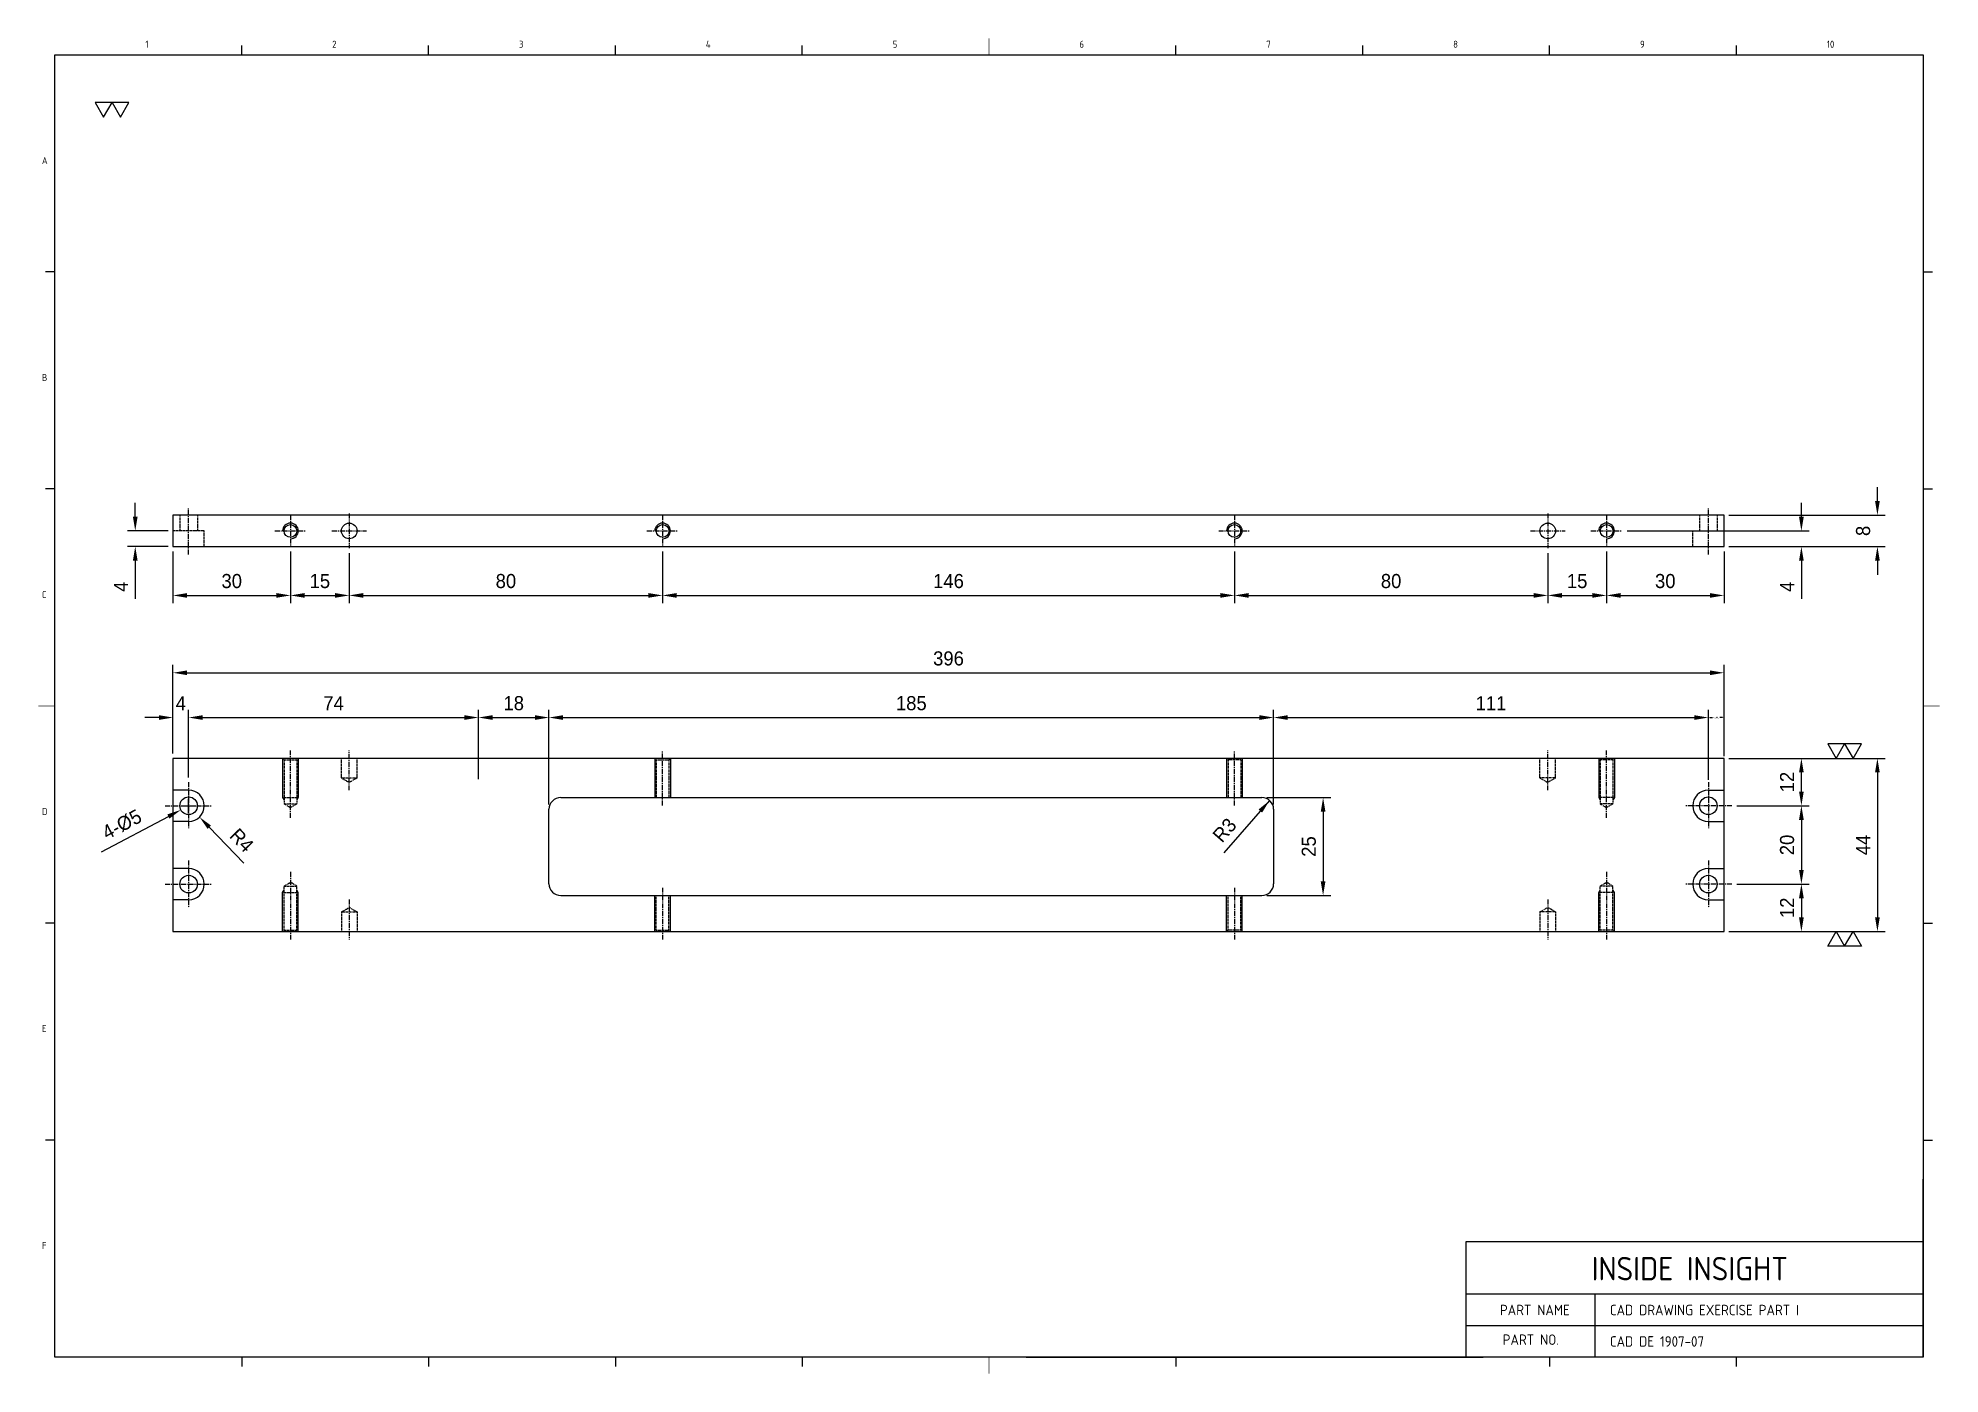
# Model space of a CAD drawing. Header units: inches. Extents: x 328 to 12229, y 132 to 477.
# Drawn here: x 2654.2 to 3139.7, y 136.1 to 477.1 of the extents above; entities that cross this region are included whole.
import ezdxf

# ---------------------------------------------------------------- set-up
doc = ezdxf.new("R2010")
doc.units = ezdxf.units.IN
doc.header["$MEASUREMENT"] = 0
for name, pattern in [('CENTER', [2, 1.25, -0.25, 0.25, -0.25]), ('D2', [11.2, 8, -0.8, 0.4, -0.8, 0.4, -0.8]), ('HIDDEN', [0.375, 0.25, -0.125])]:
    doc.linetypes.add(name, pattern=pattern)
for name, color, linetype in [('3', 3, 'D2'), ('CL', 1, 'CENTER'), ('HL', 2, 'HIDDEN'), ('RD', 1, 'Continuous')]:
    doc.layers.add(name, color=color, linetype=linetype)
doc.styles.add('A', font='GENISO', dxfattribs={"bigfont": 'WHGTXT'})
doc.styles.get("Standard").update_dxf_attribs({"font": 'gulim.ttc'})
doc.dimstyles.new('inside insight', dxfattribs={"dimscale": 20, "dimtxt": 0.18, "dimasz": 0.18, "dimexe": 0.1, "dimexo": 0.0625, "dimgap": 0.09, "dimtad": 1, "dimdec": 0, "dimzin": 0, "dimdsep": 46, "dimtxsty": 'Standard', "dimcen": 0.09, "dimclrd": 3, "dimclre": 3, "dimclrt": 2, "dimadec": 0, "dimazin": 0, "dimtfac": 1, "dimtdec": 0, "dimtofl": 0, "dimtmove": 0, "dimatfit": 3, "dimfxl": 0, "dimtolj": 1, "dimtzin": 0, "dimarcsym": 0})
doc.dimstyles.get("Standard").update_dxf_attribs({"dimtxt": 0.18, "dimasz": 0.18, "dimexe": 0.18, "dimexo": 0.0625, "dimgap": 0.09, "dimtad": 0, "dimtih": 1, "dimtoh": 1, "dimdec": 4, "dimzin": 0, "dimdsep": 46, "dimtxsty": 'Standard', "dimcen": 0.09, "dimadec": 0, "dimazin": 0, "dimtfac": 1, "dimtdec": 4, "dimtofl": 0, "dimtmove": 0, "dimatfit": 3, "dimfxl": 0, "dimtolj": 1, "dimtzin": 0, "dimarcsym": 0})

msp = doc.modelspace()

# ---------------------------------------------------------------- texts
at = {"linetype": 'Continuous', "style": 'A'}
for s, p in [('CAD DRAWING EXERCISE PART I', (3055.459057, 151.119268)), ('CAD DE 1907-07', (3055.459057, 143.100268))]:
    msp.add_text(s, height=2.673, dxfattribs=at).set_placement(p)

# ---------------------------------------------------------------- blocks, each defined once
blk = doc.blocks.new('A$C07D1032B')
for p, q in [((56, 38.1), (52, 38.1)), ((151, 36.2), (330, 36.2)), ((444, 38.1), (448, 38.1)), ((56, 30.1), (52, 30.1)), ((148, 14.2), (148, 33.2)), ((333, 33.2), (333, 14.2)), ((444, 30.1), (448, 30.1)), ((56, 18.1), (52, 18.1)), ((444, 18.1), (448, 18.1)), ((56, 10.1), (52, 10.1)), ((151, 11.2), (330, 11.2)), ((444, 10.1), (448, 10.1))]:
    blk.add_line(p, q)
blk.add_lwpolyline([(52, 2), (448, 2), (448, 46.2), (52, 46.2)], close=True)
for centre in [(56, 34.1), (444, 34.1), (56, 14.1), (444, 14.1)]:
    blk.add_circle(centre, 2.25)
for centre, radius, start, end in [((56, 34.1), 4, 270, 90), ((151, 33.2), 3, 90, 180), ((330, 33.2), 3, 0, 90), ((444, 34.1), 4, 90, 270), ((56, 14.1), 4, 270, 90), ((444, 14.1), 4, 90, 270), ((151, 14.2), 3, 180, 270), ((330, 14.2), 3, 270, 0)]:
    blk.add_arc(centre, radius, start, end)
at = {"layer": 'CL'}
for p, q in [((82, 31), (82, 48.2)), ((97, 38.05), (97, 48.2)), ((177, 34.2), (177, 48.2)), ((323, 34.2), (323, 48.2)), ((403, 38.05), (403, 48.2)), ((418, 31), (418, 48.2)), ((56, 40.1), (56, 28.1)), ((444, 40.1), (444, 28.1)), ((50, 34.1), (62, 34.1)), ((450, 34.1), (438, 34.1)), ((56, 20.1), (56, 8.1)), ((444, 20.1), (444, 8.1)), ((82, 17.2), (82, 0)), ((418, 17.2), (418, 0)), ((50, 14.1), (62, 14.1)), ((97, 10.15), (97, 0)), ((177, 13.2), (177, 0)), ((323, 13.2), (323, 0)), ((403, 10.15), (403, 0)), ((450, 14.1), (438, 14.1))]:
    blk.add_line(p, q, dxfattribs=at)
at = {"layer": 'HL'}
for p, q in [((80, 46.2), (80.38, 45.82)), ((80.38, 45.82), (83.62, 45.82)), ((80.38, 45.82), (80.38, 34.58)), ((84, 46.2), (83.62, 45.82)), ((83.62, 45.82), (83.62, 34.58)), ((95, 41.2), (95, 46.2)), ((99, 41.2), (99, 46.2)), ((175, 46.2), (175.38, 45.82)), ((175.38, 45.82), (178.62, 45.82)), ((175.38, 45.82), (175.38, 36.2)), ((179, 46.2), (178.62, 45.82)), ((178.62, 45.82), (178.62, 36.2)), ((321, 46.2), (321.38, 45.82)), ((324.62, 45.82), (321.38, 45.82)), ((321.38, 45.82), (321.38, 36.2)), ((325, 46.2), (324.62, 45.82)), ((324.62, 45.82), (324.62, 36.2)), ((401, 41.2), (401, 46.2)), ((405, 41.2), (405, 46.2)), ((416, 46.2), (416.38, 45.82)), ((419.62, 45.82), (416.38, 45.82)), ((416.38, 45.82), (416.38, 34.58)), ((420, 46.2), (419.62, 45.82)), ((419.62, 45.82), (419.62, 34.58)), ((95, 41.2), (99, 41.2)), ((95, 41.2), (97, 40.05)), ((99, 41.2), (97, 40.05)), ((405, 41.2), (401, 41.2)), ((401, 41.2), (403, 40.05)), ((405, 41.2), (403, 40.05)), ((80, 36.2), (84, 36.2)), ((80.38, 34.58), (83.62, 34.58)), ((80.38, 34.58), (82, 33.64)), ((83.62, 34.58), (82, 33.64)), ((420, 36.2), (416, 36.2)), ((419.62, 34.58), (416.38, 34.58)), ((416.38, 34.58), (418, 33.64)), ((419.62, 34.58), (418, 33.64)), ((80, 12), (84, 12)), ((80.38, 13.62), (82, 14.56)), ((80.38, 13.62), (83.62, 13.62)), ((80.38, 2.38), (80.38, 13.62)), ((83.62, 13.62), (82, 14.56)), ((83.62, 2.38), (83.62, 13.62)), ((175.38, 2.38), (175.38, 11.2)), ((178.62, 2.38), (178.62, 11.2)), ((321.38, 2.38), (321.38, 11.2)), ((324.62, 2.38), (324.62, 11.2)), ((420, 12), (416, 12)), ((416.38, 13.62), (418, 14.56)), ((419.62, 13.62), (416.38, 13.62)), ((416.38, 2.38), (416.38, 13.62)), ((419.62, 13.62), (418, 14.56)), ((419.62, 2.38), (419.62, 13.62)), ((95, 7), (97, 8.15)), ((95, 7), (99, 7)), ((95, 7), (95, 2)), ((99, 7), (97, 8.15)), ((99, 7), (99, 2)), ((401, 7), (403, 8.15)), ((405, 7), (401, 7)), ((401, 7), (401, 2)), ((405, 7), (403, 8.15)), ((405, 7), (405, 2)), ((80, 2), (80.38, 2.38)), ((80.38, 2.38), (83.62, 2.38)), ((84, 2), (83.62, 2.38)), ((175, 2), (175.38, 2.38)), ((175.38, 2.38), (178.62, 2.38)), ((179, 2), (178.62, 2.38)), ((321, 2), (321.38, 2.38)), ((324.62, 2.38), (321.38, 2.38)), ((325, 2), (324.62, 2.38)), ((416, 2), (416.38, 2.38)), ((419.62, 2.38), (416.38, 2.38)), ((420, 2), (419.62, 2.38))]:
    blk.add_line(p, q, dxfattribs=at)
at = {"layer": 'RD'}
for p, q in [((80, 46.2), (80, 36.2)), ((84, 46.2), (84, 36.2)), ((175, 46.2), (175, 36.2)), ((179, 46.2), (179, 36.2)), ((321, 46.2), (321, 36.2)), ((325, 46.2), (325, 36.2)), ((416, 46.2), (416, 36.2)), ((420, 46.2), (420, 36.2)), ((80, 36.2), (80.38, 35.54)), ((84, 36.2), (83.62, 35.54)), ((416, 36.2), (416.38, 35.54)), ((420, 36.2), (419.62, 35.54)), ((80, 12), (80.38, 12.66)), ((80, 2), (80, 12)), ((84, 12), (83.62, 12.66)), ((84, 2), (84, 12)), ((175, 2), (175, 11.2)), ((179, 2), (179, 11.2)), ((321, 2), (321, 11.2)), ((325, 2), (325, 11.2)), ((416, 12), (416.38, 12.66)), ((416, 2), (416, 12)), ((420, 12), (419.62, 12.66)), ((420, 2), (420, 12))]:
    blk.add_line(p, q, dxfattribs=at)
blk = doc.blocks.new('A$C18A940BB')
blk.add_lwpolyline([(50, 0.4), (446, 0.4), (446, 8.4), (50, 8.4)], close=True)
for centre, radius in [((80, 4.4), 1.62), ((95, 4.4), 2), ((175, 4.4), 1.62), ((321, 4.4), 1.62), ((401, 4.4), 2), ((416, 4.4), 1.62)]:
    blk.add_circle(centre, radius)
at = {"layer": 'CL'}
for p, q in [((54, -1.6), (54, 10.4)), ((442, -1.6), (442, 10.4)), ((80, 8.4), (80, 0.4)), ((95, 8.8), (95, 0)), ((175, 8.4), (175, 0.4)), ((321, 8.4), (321, 0.4)), ((401, 8.8), (401, 0)), ((416, 8.4), (416, 0.4)), ((76, 4.4), (84, 4.4)), ((90.6, 4.4), (99.4, 4.4)), ((171, 4.4), (179, 4.4)), ((317, 4.4), (325, 4.4)), ((396.6, 4.4), (405.4, 4.4)), ((412, 4.4), (420, 4.4))]:
    blk.add_line(p, q, dxfattribs=at)
at = {"layer": 'HL'}
for p, q in [((51.75, 8.4), (51.75, 4.4)), ((56.25, 8.4), (56.25, 4.4)), ((439.75, 8.4), (439.75, 4.4)), ((444.25, 8.4), (444.25, 4.4)), ((58, 4.4), (50, 4.4)), ((58, 0.4), (58, 4.4)), ((438, 0.4), (438, 4.4)), ((438, 4.4), (446, 4.4))]:
    blk.add_line(p, q, dxfattribs=at)
at = {"layer": 'RD'}
for centre in [(80, 4.4), (175, 4.4), (321, 4.4), (416, 4.4)]:
    blk.add_arc(centre, 2, 270, 180, dxfattribs=at)
blk = doc.blocks.new('*D78')
at = {"color": 3, "lineweight": -2}
for p, q in [((2685.01, 303.68), (2681.41, 303.68)), ((2688.61, 294.51), (2688.61, 305.68)), ((2692.61, 288.41), (2692.61, 305.68)), ((2696.21, 303.68), (2699.81, 303.68))]:
    blk.add_line(p, q, dxfattribs=at)
at = {"color": 3}
for points in [[(2685.01, 303.08), (2685.01, 304.28), (2688.61, 303.68)], [(2696.21, 304.28), (2696.21, 303.08), (2692.61, 303.68)]]:
    blk.add_solid(points, dxfattribs=at)
at = {"layer": 'Defpoints', "color": 0}
for p in [(2688.61, 303.68), (2688.61, 293.26), (2692.61, 287.16)]:
    blk.add_point(p, dxfattribs=at)
at = {"color": 2, "insert": (2690.61, 307.32), "char_height": 3.6, "attachment_point": 5}
blk.add_mtext('\\A1;4', dxfattribs=at)
blk = doc.blocks.new('*D79')
at = {"color": 3, "lineweight": -2}
for p, q in [((2692.61, 288.41), (2692.61, 305.68)), ((2696.21, 303.68), (2763.01, 303.68)), ((2766.61, 287.91), (2766.61, 305.68))]:
    blk.add_line(p, q, dxfattribs=at)
at = {"color": 3}
for points in [[(2696.21, 304.28), (2696.21, 303.08), (2692.61, 303.68)], [(2763.01, 303.08), (2763.01, 304.28), (2766.61, 303.68)]]:
    blk.add_solid(points, dxfattribs=at)
at = {"layer": 'Defpoints', "color": 0}
for p in [(2766.61, 303.68), (2692.61, 287.16), (2766.61, 286.66)]:
    blk.add_point(p, dxfattribs=at)
at = {"color": 2, "insert": (2729.61, 307.33), "char_height": 3.6, "attachment_point": 5}
blk.add_mtext('\\A1;74', dxfattribs=at)
blk = doc.blocks.new('*D80')
at = {"color": 3, "lineweight": -2}
for p, q in [((2766.61, 287.91), (2766.61, 305.68)), ((2770.21, 303.68), (2781.01, 303.68)), ((2784.61, 281.51), (2784.61, 305.68))]:
    blk.add_line(p, q, dxfattribs=at)
at = {"color": 3}
for points in [[(2770.21, 304.28), (2770.21, 303.08), (2766.61, 303.68)], [(2781.01, 303.08), (2781.01, 304.28), (2784.61, 303.68)]]:
    blk.add_solid(points, dxfattribs=at)
at = {"layer": 'Defpoints', "color": 0}
for p in [(2784.61, 303.68), (2766.61, 286.66), (2784.61, 280.26)]:
    blk.add_point(p, dxfattribs=at)
at = {"color": 2, "insert": (2775.61, 307.33), "char_height": 3.6, "attachment_point": 5}
blk.add_mtext('\\A1;18', dxfattribs=at)
blk = doc.blocks.new('*D81')
at = {"color": 3, "lineweight": -2}
for p, q in [((2969.61, 281.51), (2969.61, 305.68)), ((2973.21, 303.68), (3077.01, 303.68)), ((3080.61, 288.41), (3080.61, 305.68))]:
    blk.add_line(p, q, dxfattribs=at)
at = {"color": 3}
for points in [[(2973.21, 304.28), (2973.21, 303.08), (2969.61, 303.68)], [(3077.01, 303.08), (3077.01, 304.28), (3080.61, 303.68)]]:
    blk.add_solid(points, dxfattribs=at)
at = {"layer": 'Defpoints', "color": 0}
for p in [(3080.61, 303.68), (3080.61, 287.16), (2969.61, 280.26)]:
    blk.add_point(p, dxfattribs=at)
at = {"color": 2, "insert": (3025.11, 307.33), "char_height": 3.6, "attachment_point": 5}
blk.add_mtext('\\A1;111', dxfattribs=at)
blk = doc.blocks.new('*D82')
at = {"color": 0, "lineweight": -2}
for p, q in [((3080.61, 287.76), (3080.61, 304.04)), ((3080.97, 303.68), (3081.67, 303.68)), ((3084.25, 303.68), (3083.55, 303.68)), ((3084.61, 293.86), (3084.61, 304.04))]:
    blk.add_line(p, q, dxfattribs=at)
at = {"color": 0}
for points in [[(3080.97, 303.74), (3080.97, 303.62), (3080.61, 303.68)], [(3084.25, 303.74), (3084.25, 303.62), (3084.61, 303.68)]]:
    blk.add_solid(points, dxfattribs=at)
at = {"layer": 'Defpoints', "color": 0}
for p in [(3084.61, 303.68), (3084.61, 293.26), (3080.61, 287.16)]:
    blk.add_point(p, dxfattribs=at)
at = {"color": 0, "insert": (3082.61, 303.68), "char_height": 0.36, "attachment_point": 5}
blk.add_mtext('\\A1;4.0000', dxfattribs=at)
blk = doc.blocks.new('*D83')
at = {"color": 3, "lineweight": -2}
for p, q in [((2688.61, 294.51), (2688.61, 317.11)), ((3084.61, 294.51), (3084.61, 317.11)), ((2692.21, 315.11), (3081.01, 315.11))]:
    blk.add_line(p, q, dxfattribs=at)
at = {"color": 3}
for points in [[(2692.21, 315.71), (2692.21, 314.51), (2688.61, 315.11)], [(3081.01, 314.51), (3081.01, 315.71), (3084.61, 315.11)]]:
    blk.add_solid(points, dxfattribs=at)
at = {"layer": 'Defpoints', "color": 0}
for p in [(3084.61, 315.11), (2688.61, 293.26), (3084.61, 293.26)]:
    blk.add_point(p, dxfattribs=at)
at = {"color": 2, "insert": (2886.61, 318.75), "char_height": 3.6, "attachment_point": 5}
blk.add_mtext('\\A1;396', dxfattribs=at)
blk = doc.blocks.new('*D84')
at = {"color": 3, "lineweight": -2}
for p, q in [((3085.86, 293.26), (3106.36, 293.26)), ((3104.36, 284.76), (3104.36, 289.66)), ((3087.86, 281.16), (3106.36, 281.16))]:
    blk.add_line(p, q, dxfattribs=at)
at = {"color": 3}
for points in [[(3104.96, 289.66), (3103.76, 289.66), (3104.36, 293.26)], [(3103.76, 284.76), (3104.96, 284.76), (3104.36, 281.16)]]:
    blk.add_solid(points, dxfattribs=at)
at = {"layer": 'Defpoints', "color": 0}
for p in [(3084.61, 293.26), (3104.36, 293.26), (3086.61, 281.16)]:
    blk.add_point(p, dxfattribs=at)
at = {"color": 2, "insert": (3100.71, 287.21), "char_height": 3.6, "attachment_point": 5, "rotation": 90}
blk.add_mtext('\\A1;12', dxfattribs=at)
blk = doc.blocks.new('*D85')
at = {"color": 3, "lineweight": -2}
for p, q in [((3087.86, 281.16), (3106.36, 281.16)), ((3104.36, 277.56), (3104.36, 264.76)), ((3087.86, 261.16), (3106.36, 261.16))]:
    blk.add_line(p, q, dxfattribs=at)
at = {"color": 3}
for points in [[(3104.96, 277.56), (3103.76, 277.56), (3104.36, 281.16)], [(3103.76, 264.76), (3104.96, 264.76), (3104.36, 261.16)]]:
    blk.add_solid(points, dxfattribs=at)
at = {"layer": 'Defpoints', "color": 0}
for p in [(3086.61, 281.16), (3086.61, 261.16), (3104.36, 261.16)]:
    blk.add_point(p, dxfattribs=at)
at = {"color": 2, "insert": (3100.72, 271.16), "char_height": 3.6, "attachment_point": 5, "rotation": 90}
blk.add_mtext('\\A1;20', dxfattribs=at)
blk = doc.blocks.new('*D86')
at = {"color": 3, "lineweight": -2}
for p, q in [((3087.86, 261.16), (3106.36, 261.16)), ((3104.36, 257.56), (3104.36, 252.66)), ((3085.86, 249.06), (3106.36, 249.06))]:
    blk.add_line(p, q, dxfattribs=at)
at = {"color": 3}
for points in [[(3104.96, 257.56), (3103.76, 257.56), (3104.36, 261.16)], [(3103.76, 252.66), (3104.96, 252.66), (3104.36, 249.06)]]:
    blk.add_solid(points, dxfattribs=at)
at = {"layer": 'Defpoints', "color": 0}
for p in [(3086.61, 261.16), (3084.61, 249.06), (3104.36, 249.06)]:
    blk.add_point(p, dxfattribs=at)
at = {"color": 2, "insert": (3100.71, 255.11), "char_height": 3.6, "attachment_point": 5, "rotation": 90}
blk.add_mtext('\\A1;12', dxfattribs=at)
blk = doc.blocks.new('*D87')
at = {"color": 3, "lineweight": -2}
for p, q in [((3104.36, 354.92), (3104.36, 358.52)), ((3059.86, 351.32), (3106.36, 351.32)), ((3085.86, 347.32), (3106.36, 347.32)), ((3104.36, 343.72), (3104.36, 334))]:
    blk.add_line(p, q, dxfattribs=at)
at = {"color": 3}
for points in [[(3103.76, 354.92), (3104.96, 354.92), (3104.36, 351.32)], [(3104.96, 343.72), (3103.76, 343.72), (3104.36, 347.32)]]:
    blk.add_solid(points, dxfattribs=at)
at = {"layer": 'Defpoints', "color": 0}
for p in [(3058.61, 351.32), (3084.61, 347.32), (3104.36, 347.32)]:
    blk.add_point(p, dxfattribs=at)
at = {"color": 2, "insert": (3100.72, 337.06), "char_height": 3.6, "attachment_point": 5, "rotation": 90}
blk.add_mtext('\\A1;4', dxfattribs=at)
blk = doc.blocks.new('*D88')
at = {"color": 3, "lineweight": -2}
for p, q in [((2688.61, 346.07), (2688.61, 332.85)), ((2718.61, 346.07), (2718.61, 332.85)), ((2692.21, 334.85), (2715.01, 334.85))]:
    blk.add_line(p, q, dxfattribs=at)
at = {"color": 3}
for points in [[(2692.21, 335.45), (2692.21, 334.25), (2688.61, 334.85)], [(2715.01, 334.25), (2715.01, 335.45), (2718.61, 334.85)]]:
    blk.add_solid(points, dxfattribs=at)
at = {"layer": 'Defpoints', "color": 0}
for p in [(2688.61, 347.32), (2718.61, 347.32), (2718.61, 334.85)]:
    blk.add_point(p, dxfattribs=at)
at = {"color": 2, "insert": (2703.61, 338.5), "char_height": 3.6, "attachment_point": 5}
blk.add_mtext('\\A1;30', dxfattribs=at)
blk = doc.blocks.new('*D89')
at = {"color": 3, "lineweight": -2}
for p, q in [((2718.61, 346.07), (2718.61, 332.85)), ((2733.61, 345.67), (2733.61, 332.85)), ((2722.21, 334.85), (2730.01, 334.85))]:
    blk.add_line(p, q, dxfattribs=at)
at = {"color": 3}
for points in [[(2722.21, 335.45), (2722.21, 334.25), (2718.61, 334.85)], [(2730.01, 334.25), (2730.01, 335.45), (2733.61, 334.85)]]:
    blk.add_solid(points, dxfattribs=at)
at = {"layer": 'Defpoints', "color": 0}
for p in [(2718.61, 347.32), (2733.61, 346.92), (2733.61, 334.85)]:
    blk.add_point(p, dxfattribs=at)
at = {"color": 2, "insert": (2726.11, 338.5), "char_height": 3.6, "attachment_point": 5}
blk.add_mtext('\\A1;15', dxfattribs=at)
blk = doc.blocks.new('*D90')
at = {"color": 3, "lineweight": -2}
for p, q in [((2733.61, 345.67), (2733.61, 332.85)), ((2813.61, 346.07), (2813.61, 332.85)), ((2737.21, 334.85), (2810.01, 334.85))]:
    blk.add_line(p, q, dxfattribs=at)
at = {"color": 3}
for points in [[(2737.21, 335.45), (2737.21, 334.25), (2733.61, 334.85)], [(2810.01, 334.25), (2810.01, 335.45), (2813.61, 334.85)]]:
    blk.add_solid(points, dxfattribs=at)
at = {"layer": 'Defpoints', "color": 0}
for p in [(2733.61, 346.92), (2813.61, 347.32), (2813.61, 334.85)]:
    blk.add_point(p, dxfattribs=at)
at = {"color": 2, "insert": (2773.61, 338.5), "char_height": 3.6, "attachment_point": 5}
blk.add_mtext('\\A1;80', dxfattribs=at)
blk = doc.blocks.new('*D91')
at = {"color": 3, "lineweight": -2}
for p, q in [((2813.61, 346.07), (2813.61, 332.85)), ((2959.61, 346.07), (2959.61, 332.85)), ((2817.21, 334.85), (2956.01, 334.85))]:
    blk.add_line(p, q, dxfattribs=at)
at = {"color": 3}
for points in [[(2817.21, 335.45), (2817.21, 334.25), (2813.61, 334.85)], [(2956.01, 334.25), (2956.01, 335.45), (2959.61, 334.85)]]:
    blk.add_solid(points, dxfattribs=at)
at = {"layer": 'Defpoints', "color": 0}
for p in [(2813.61, 347.32), (2959.61, 347.32), (2959.61, 334.85)]:
    blk.add_point(p, dxfattribs=at)
at = {"color": 2, "insert": (2886.61, 338.5), "char_height": 3.6, "attachment_point": 5}
blk.add_mtext('\\A1;146', dxfattribs=at)
blk = doc.blocks.new('*D92')
at = {"color": 3, "lineweight": -2}
for p, q in [((2959.61, 346.07), (2959.61, 332.85)), ((3039.61, 345.67), (3039.61, 332.85)), ((2963.21, 334.85), (3036.01, 334.85))]:
    blk.add_line(p, q, dxfattribs=at)
at = {"color": 3}
for points in [[(2963.21, 335.45), (2963.21, 334.25), (2959.61, 334.85)], [(3036.01, 334.25), (3036.01, 335.45), (3039.61, 334.85)]]:
    blk.add_solid(points, dxfattribs=at)
at = {"layer": 'Defpoints', "color": 0}
for p in [(2959.61, 347.32), (3039.61, 346.92), (3039.61, 334.85)]:
    blk.add_point(p, dxfattribs=at)
at = {"color": 2, "insert": (2999.61, 338.5), "char_height": 3.6, "attachment_point": 5}
blk.add_mtext('\\A1;80', dxfattribs=at)
blk = doc.blocks.new('*D93')
at = {"color": 3, "lineweight": -2}
for p, q in [((3039.61, 345.67), (3039.61, 332.85)), ((3054.61, 346.07), (3054.61, 332.85)), ((3043.21, 334.85), (3051.01, 334.85))]:
    blk.add_line(p, q, dxfattribs=at)
at = {"color": 3}
for points in [[(3043.21, 335.45), (3043.21, 334.25), (3039.61, 334.85)], [(3051.01, 334.25), (3051.01, 335.45), (3054.61, 334.85)]]:
    blk.add_solid(points, dxfattribs=at)
at = {"layer": 'Defpoints', "color": 0}
for p in [(3039.61, 346.92), (3054.61, 347.32), (3054.61, 334.85)]:
    blk.add_point(p, dxfattribs=at)
at = {"color": 2, "insert": (3047.11, 338.5), "char_height": 3.6, "attachment_point": 5}
blk.add_mtext('\\A1;15', dxfattribs=at)
blk = doc.blocks.new('*D94')
at = {"color": 3, "lineweight": -2}
for p, q in [((3054.61, 346.07), (3054.61, 332.85)), ((3084.61, 346.07), (3084.61, 332.85)), ((3058.21, 334.85), (3081.01, 334.85))]:
    blk.add_line(p, q, dxfattribs=at)
at = {"color": 3}
for points in [[(3058.21, 335.45), (3058.21, 334.25), (3054.61, 334.85)], [(3081.01, 334.25), (3081.01, 335.45), (3084.61, 334.85)]]:
    blk.add_solid(points, dxfattribs=at)
at = {"layer": 'Defpoints', "color": 0}
for p in [(3054.61, 347.32), (3084.61, 347.32), (3084.61, 334.85)]:
    blk.add_point(p, dxfattribs=at)
at = {"color": 2, "insert": (3069.61, 338.5), "char_height": 3.6, "attachment_point": 5}
blk.add_mtext('\\A1;30', dxfattribs=at)
blk = doc.blocks.new('*D95')
at = {"color": 3, "lineweight": -2}
for p, q in [((3123.77, 358.92), (3123.77, 362.52)), ((3085.86, 355.32), (3125.77, 355.32)), ((3085.86, 347.32), (3125.77, 347.32)), ((3123.77, 343.72), (3123.77, 340.12))]:
    blk.add_line(p, q, dxfattribs=at)
at = {"color": 3}
for points in [[(3123.17, 358.92), (3124.37, 358.92), (3123.77, 355.32)], [(3124.37, 343.72), (3123.17, 343.72), (3123.77, 347.32)]]:
    blk.add_solid(points, dxfattribs=at)
at = {"layer": 'Defpoints', "color": 0}
for p in [(3084.61, 355.32), (3084.61, 347.32), (3123.77, 347.32)]:
    blk.add_point(p, dxfattribs=at)
at = {"color": 2, "insert": (3120.13, 351.32), "char_height": 3.6, "attachment_point": 5, "rotation": 90}
blk.add_mtext('\\A1;8', dxfattribs=at)
blk = doc.blocks.new('*D96')
at = {"color": 3, "lineweight": -2}
for p, q in [((3085.86, 293.26), (3125.77, 293.26)), ((3123.77, 289.66), (3123.77, 252.66)), ((3085.86, 249.06), (3125.77, 249.06))]:
    blk.add_line(p, q, dxfattribs=at)
at = {"color": 3}
for points in [[(3124.37, 289.66), (3123.17, 289.66), (3123.77, 293.26)], [(3123.17, 252.66), (3124.37, 252.66), (3123.77, 249.06)]]:
    blk.add_solid(points, dxfattribs=at)
at = {"layer": 'Defpoints', "color": 0}
for p in [(3084.61, 293.26), (3084.61, 249.06), (3123.77, 249.06)]:
    blk.add_point(p, dxfattribs=at)
at = {"color": 2, "insert": (3120.13, 271.16), "char_height": 3.6, "attachment_point": 5, "rotation": 90}
blk.add_mtext('\\A1;44', dxfattribs=at)
blk = doc.blocks.new('*D97')
at = {"color": 3}
for p, q in [((2692.61, 279.36), (2692.61, 282.96)), ((2690.81, 281.16), (2694.41, 281.16))]:
    blk.add_line(p, q, dxfattribs=at)
at = {"color": 3, "lineweight": -2}
blk.add_line((2670.37, 269.4), (2687.44, 278.42), dxfattribs=at)
at = {"color": 3}
blk.add_solid([(2687.72, 277.89), (2687.16, 278.95), (2690.62, 280.11)], dxfattribs=at)
at = {"layer": 'Defpoints', "color": 0}
for p in [(2694.6, 282.21), (2690.62, 280.11)]:
    blk.add_point(p, dxfattribs=at)
at = {"color": 2, "insert": (2675.57, 276.38), "char_height": 3.6, "attachment_point": 5, "rotation": 27.863}
blk.add_mtext('\\A1;4-%%c5', dxfattribs=at)
blk = doc.blocks.new('*D98')
at = {"color": 3}
for p, q in [((2692.61, 279.36), (2692.61, 282.96)), ((2690.81, 281.16), (2694.41, 281.16))]:
    blk.add_line(p, q, dxfattribs=at)
at = {"color": 3, "lineweight": -2}
blk.add_line((2706.71, 266.53), (2697.89, 275.69), dxfattribs=at)
at = {"color": 3}
blk.add_solid([(2698.32, 276.1), (2697.45, 275.27), (2695.39, 278.28)], dxfattribs=at)
at = {"layer": 'Defpoints', "color": 0}
for p in [(2692.61, 281.16), (2695.39, 278.28)]:
    blk.add_point(p, dxfattribs=at)
at = {"color": 2, "insert": (2706.18, 272.35), "char_height": 3.6, "attachment_point": 5, "rotation": 313.9627}
blk.add_mtext('\\A1;R4', dxfattribs=at)
blk = doc.blocks.new('*D99')
at = {"color": 3, "lineweight": -2}
for p, q in [((2678.98, 354.92), (2678.98, 358.52)), ((2687.36, 351.32), (2676.98, 351.32)), ((2687.36, 347.32), (2676.98, 347.32)), ((2678.98, 343.72), (2678.98, 334))]:
    blk.add_line(p, q, dxfattribs=at)
at = {"color": 3}
for points in [[(2678.38, 354.92), (2679.58, 354.92), (2678.98, 351.32)], [(2679.58, 343.72), (2678.38, 343.72), (2678.98, 347.32)]]:
    blk.add_solid(points, dxfattribs=at)
at = {"layer": 'Defpoints', "color": 0}
for p in [(2688.61, 351.32), (2678.98, 347.32), (2688.61, 347.32)]:
    blk.add_point(p, dxfattribs=at)
at = {"color": 2, "insert": (2675.33, 337.06), "char_height": 3.6, "attachment_point": 5, "rotation": 90}
blk.add_mtext('\\A1;4', dxfattribs=at)
blk = doc.blocks.new('*D100')
at = {"color": 3, "lineweight": -2}
for p, q in [((2784.61, 281.51), (2784.61, 305.68)), ((2788.21, 303.68), (2966.01, 303.68)), ((2969.61, 281.51), (2969.61, 305.68))]:
    blk.add_line(p, q, dxfattribs=at)
at = {"color": 3}
for points in [[(2788.21, 304.28), (2788.21, 303.08), (2784.61, 303.68)], [(2966.01, 303.08), (2966.01, 304.28), (2969.61, 303.68)]]:
    blk.add_solid(points, dxfattribs=at)
at = {"layer": 'Defpoints', "color": 0}
for p in [(2969.61, 303.68), (2784.61, 280.26), (2969.61, 280.26)]:
    blk.add_point(p, dxfattribs=at)
at = {"color": 2, "insert": (2877.11, 307.33), "char_height": 3.6, "attachment_point": 5}
blk.add_mtext('\\A1;185', dxfattribs=at)
blk = doc.blocks.new('*D101')
at = {"color": 3, "lineweight": -2}
for p, q in [((2967.86, 283.26), (2984.25, 283.26)), ((2982.25, 279.66), (2982.25, 261.86)), ((2967.86, 258.26), (2984.25, 258.26))]:
    blk.add_line(p, q, dxfattribs=at)
at = {"color": 3}
for points in [[(2982.85, 279.66), (2981.65, 279.66), (2982.25, 283.26)], [(2981.65, 261.86), (2982.85, 261.86), (2982.25, 258.26)]]:
    blk.add_solid(points, dxfattribs=at)
at = {"layer": 'Defpoints', "color": 0}
for p in [(2966.61, 283.26), (2966.61, 258.26), (2982.25, 258.26)]:
    blk.add_point(p, dxfattribs=at)
at = {"color": 2, "insert": (2978.61, 270.76), "char_height": 3.6, "attachment_point": 5, "rotation": 90}
blk.add_mtext('\\A1;25', dxfattribs=at)
blk = doc.blocks.new('*D102')
at = {"color": 3, "lineweight": -2}
blk.add_line((2968.59, 282.51), (2956.9, 269.17), dxfattribs=at)
at = {"color": 3}
blk.add_solid([(2966.67, 279.41), (2965.76, 280.2), (2968.59, 282.51)], dxfattribs=at)
at = {"layer": 'Defpoints', "color": 0}
for p in [(2968.59, 282.51), (2966.61, 280.26)]:
    blk.add_point(p, dxfattribs=at)
at = {"color": 2, "insert": (2957.1, 274.93), "char_height": 3.6, "attachment_point": 5, "rotation": 48.7932}
blk.add_mtext('\\A1;R3', dxfattribs=at)
blk = doc.blocks.new('INSIDE INSIGHT TITLE BLOCK')
at = {"linetype": 'Continuous'}
for p, q in [((721.37, 362.03), (1039.37, 362.03)), ((721.37, 140.43), (721.37, 362.03)), ((1039.37, 362.03), (1039.37, 140.43)), ((1039.37, 140.43), (721.37, 140.43))]:
    blk.add_line(p, q, dxfattribs=at)
at = {"layer": '3', "color": 3, "linetype": 'Continuous'}
for p, q in [((753.17, 362.03), (753.17, 363.63)), ((784.97, 362.03), (784.97, 363.63)), ((848.57, 362.03), (848.57, 363.63)), ((912.17, 362.03), (912.17, 363.63)), ((943.97, 362.03), (943.97, 363.63)), ((975.77, 362.03), (975.77, 363.63)), ((1007.57, 362.03), (1007.57, 363.63)), ((721.37, 325.11), (719.77, 325.11)), ((1039.37, 325.11), (1040.97, 325.11)), ((721.37, 288.19), (719.77, 288.19)), ((1039.37, 288.19), (1040.97, 288.19)), ((721.37, 214.27), (719.77, 214.27)), ((1039.37, 214.27), (1040.97, 214.27)), ((721.37, 177.35), (719.77, 177.35)), ((1039.37, 177.35), (1040.97, 177.35)), ((1039.37, 140.43), (1039.37, 170.72)), ((1039.37, 160.03), (961.55, 160.03)), ((961.55, 160.03), (961.55, 140.43)), ((1039.37, 151.12), (961.55, 151.12)), ((983.53, 140.43), (983.53, 151.12)), ((1039.37, 145.77), (961.55, 145.77)), ((753.17, 140.43), (753.17, 138.83)), ((784.97, 140.43), (784.97, 138.83)), ((816.77, 140.43), (816.77, 138.83)), ((848.57, 140.43), (848.57, 138.83)), ((886.68, 140.43), (964.49, 140.43)), ((912.17, 140.43), (912.17, 138.83)), ((975.77, 140.43), (975.77, 138.83))]:
    blk.add_line(p, q, dxfattribs=at)
at = {"layer": '3', "linetype": 'Continuous'}
blk.add_line((816.77, 362.03), (816.77, 363.63), dxfattribs=at)
at = {"layer": '3', "color": 3, "linetype": 'Continuous', "const_width": 0.12}
for points in [[(880.37, 362.03), (880.37, 364.83)], [(721.37, 251.23), (718.57, 251.23)], [(1039.37, 251.23), (1042.17, 251.23)], [(880.37, 140.43), (880.37, 137.63)]]:
    blk.add_lwpolyline(points, dxfattribs=at)
at = {"linetype": 'Continuous', "style": 'A'}
for s, height, p in [('1', 1.2, (736.77, 363.23)), ('2', 1.2, (768.57, 363.23)), ('3', 1.2, (800.37, 363.23)), ('4', 1.2, (832.17, 363.23)), ('5', 1.2, (863.97, 363.23)), ('6', 1.2, (895.77, 363.23)), ('7', 1.2, (927.57, 363.23)), ('8', 1.2, (959.37, 363.23)), ('9', 1.2, (991.17, 363.23)), ('10', 1.2, (1022.97, 363.23)), ('A', 1.2, (719.17, 343.43)), ('B', 1.2, (719.17, 306.51)), ('C', 1.2, (719.17, 269.59)), ('D', 1.2, (719.17, 232.67)), ('E', 1.2, (719.17, 195.75)), ('F', 1.2, (719.17, 158.83)), ('PART NAME', 1.782, (967.34, 147.56)), ('PART NO.', 1.782, (967.81, 142.51))]:
    blk.add_text(s, height=height, dxfattribs=at).set_placement(p)
at = {"insert": (982.94, 157.48), "char_height": 3.9942, "width": 47.99, "attachment_point": 1, "style": 'A'}
blk.add_mtext('INSIDE INSIGHT', dxfattribs=at)

# ---------------------------------------------------------------- dimensions: what is measured, and where the dimension line sits
for base, p1, p2, picture, middle in [((3123.772729, 347.323062), (3084.609598, 355.323062), (3084.609598, 347.323062), '*D95', (3120.127729, 351.323062)), ((2678.979486, 347.323062), (2688.609598, 351.323062), (2688.609598, 347.323062), '*D99', (2675.332686, 337.063062)), ((3104.363161, 347.323062), (3058.609598, 351.323062), (3084.609598, 347.323062), '*D87', (3100.71636, 337.063062)), ((3104.363161, 293.257367), (3086.609598, 281.157367), (3084.609598, 293.257367), '*D84', (3100.71456, 287.207367)), ((3123.772729, 249.057367), (3084.609598, 293.257367), (3084.609598, 249.057367), '*D96', (3120.125929, 271.157367)), ((2982.250917, 258.257367), (2966.609598, 283.257367), (2966.609598, 258.257367), '*D101', (2978.605917, 270.757367)), ((3104.363161, 261.157367), (3086.609598, 281.157367), (3086.609598, 261.157367), '*D85', (3100.71816, 271.157367)), ((3104.363161, 249.057367), (3086.609598, 261.157367), (3084.609598, 249.057367), '*D86', (3100.71456, 255.107367))]:
    dim = msp.add_linear_dim(base=base, p1=p1, p2=p2, angle=90, dimstyle='inside insight')
    dim.commit()
    dim.dimension.update_dxf_attribs({"geometry": picture, "text_midpoint": middle})
for base, p1, p2, picture, middle in [((2718.609598, 334.851048), (2688.609598, 347.323062), (2718.609598, 347.323062), '*D88', (2703.609598, 338.496049)), ((2733.609598, 334.851048), (2718.609598, 347.323062), (2733.609598, 346.923062), '*D89', (2726.109598, 338.499649)), ((2813.609598, 334.851048), (2733.609598, 346.923062), (2813.609598, 347.323062), '*D90', (2773.609598, 338.496049)), ((2959.609598, 334.851048), (2813.609598, 347.323062), (2959.609598, 347.323062), '*D91', (2886.609598, 338.499649)), ((3039.609598, 334.851048), (2959.609598, 347.323062), (3039.609598, 346.923062), '*D92', (2999.609598, 338.496049)), ((3054.609598, 334.851048), (3039.609598, 346.923062), (3054.609598, 347.323062), '*D93', (3047.109598, 338.499649)), ((3084.609598, 334.851048), (3054.609598, 347.323062), (3084.609598, 347.323062), '*D94', (3069.609598, 338.496049)), ((3084.609598, 315.105224), (2688.609598, 293.257367), (3084.609598, 293.257367), '*D83', (2886.609598, 318.750225)), ((2766.609598, 303.677033), (2692.609598, 287.157367), (2766.609598, 286.657367), '*D79', (2729.609598, 307.325633)), ((2784.609598, 303.677033), (2766.609598, 286.657367), (2784.609598, 280.257367), '*D80', (2775.609598, 307.325633)), ((2969.609598, 303.677033), (2784.609598, 280.257367), (2969.609598, 280.257367), '*D100', (2877.109598, 307.325633)), ((3080.609598, 303.677033), (2969.609598, 280.257367), (3080.609598, 287.157367), '*D81', (3025.109598, 307.325633))]:
    dim = msp.add_linear_dim(base=base, p1=p1, p2=p2, dimstyle='inside insight')
    dim.commit()
    dim.dimension.update_dxf_attribs({"geometry": picture, "text_midpoint": middle})
dim = msp.add_linear_dim(base=(2688.609598, 303.677033), p1=(2692.609598, 287.157367), p2=(2688.609598, 293.257367), dimstyle='inside insight')
dim.commit()
dim.dimension.update_dxf_attribs({"geometry": '*D78', "text_midpoint": (2690.609598, 303.677033), "dimtype": 160})
dim = msp.add_linear_dim(base=(3084.609598, 303.677033), p1=(3080.609598, 287.157367), p2=(3084.609598, 293.257367), dimstyle='Standard', override={"dimscale": 2, "dimexo": 0.3, "dimtmove": 1})
dim.commit()
dim.dimension.update_dxf_attribs({"geometry": '*D82', "text_midpoint": (3082.609598, 303.677033), "dimtype": 160})
dim = msp.add_diameter_dim_2p(p1=(2694.5987507, 282.2089239), p2=(2690.620446, 280.1058092), text='4-<>', dimstyle='inside insight')
dim.commit()
dim.dimension.update_dxf_attribs({"geometry": '*D97', "text_midpoint": (2675.566544, 276.3764864)})
dim = msp.add_radius_dim(center=(2692.609598, 281.157367), mpoint=(2695.386358, 278.278199), dimstyle='inside insight')
dim.commit()
dim.dimension.update_dxf_attribs({"geometry": '*D98', "text_midpoint": (2706.175895, 272.349245)})
dim = msp.add_radius_dim(center=(2966.609598, 280.257367), mpoint=(2968.585933, 282.514378), dimstyle='inside insight')
dim.commit()
dim.dimension.update_dxf_attribs({"geometry": '*D102', "text_midpoint": (2959.841211, 272.527742), "dimtype": 164})

# ---------------------------------------------------------------- linework, layer by layer
for points in [[(2670.89197, 456.891185), (2673.051604, 460.631782), (2668.732335, 460.631782)], [(2675.211238, 456.891185), (2677.370873, 460.631782), (2673.051604, 460.631782)], [(3113.239523, 293.257367), (3115.399157, 296.997963), (3111.079888, 296.997963)], [(3117.558792, 293.257367), (3119.718426, 296.997963), (3115.399157, 296.997963)], [(3113.239523, 249.057367), (3115.399157, 245.31677), (3111.079888, 245.31677)], [(3117.558792, 249.057367), (3119.718426, 245.31677), (3115.399157, 245.31677)]]:
    msp.add_lwpolyline(points, close=True)
at = {"layer": '3', "color": 3, "linetype": 'Continuous'}
msp.add_line((3087.750145, 140.427268), (3087.750145, 138.027268), dxfattribs=at)

# ---------------------------------------------------------------- block references
at = {"xscale": 1.5, "yscale": 1.5, "zscale": 1.5}
msp.add_blockref('INSIDE INSIGHT TITLE BLOCK', (1576.397222, -70.213634), dxfattribs=at)
for name, p in [('A$C18A940BB', (2638.609604, 346.923063)), ('A$C07D1032B', (2636.609609, 247.05737))]:
    msp.add_blockref(name, p)

msp.set_redraw_order([(e.dxf.handle, doc.entitydb.next_handle()) for e in msp.query("TEXT MTEXT ATTDEF DIMENSION ARC_DIMENSION")])  # texts and dimensions are drawn at this point

doc.saveas('drawing.dxf')
